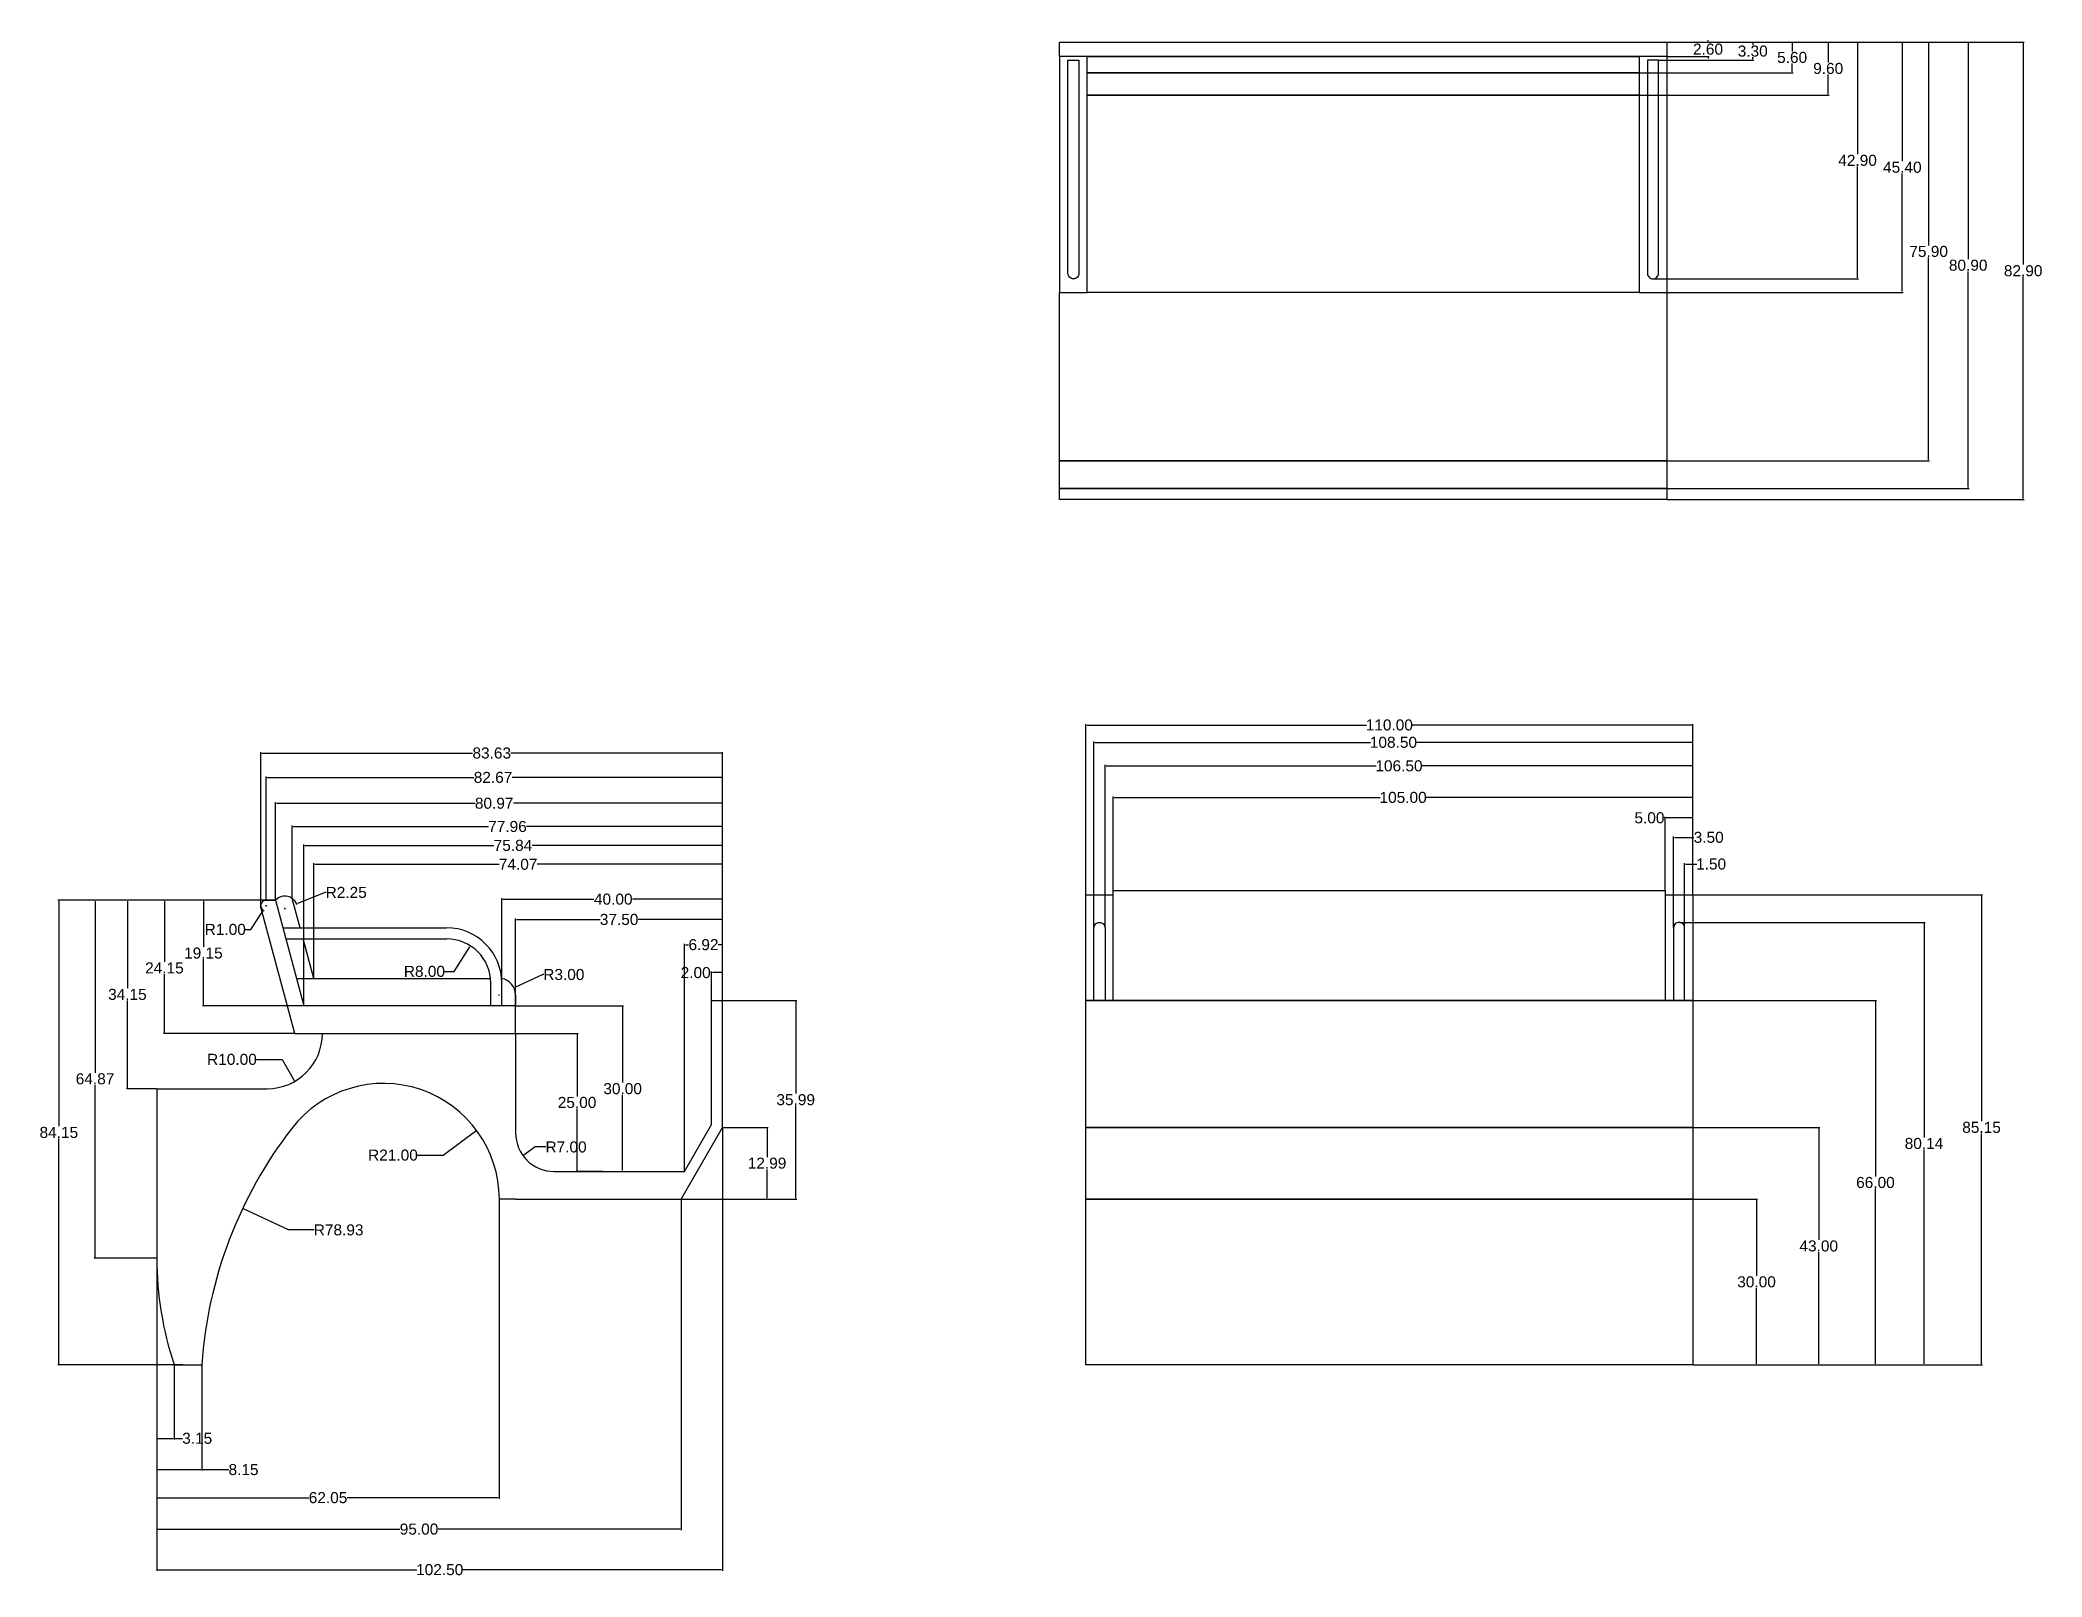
# Model space of a CAD drawing. Header units: millimetres. Extents: x 44 to 805, y 20 to 299.
# Drawn here: x 442.5 to 805.2, y 20.2 to 298.7 of the extents above; entities that cross this region are included whole.
import ezdxf

# ---------------------------------------------------------------- set-up
doc = ezdxf.new("R2010")
doc.units = ezdxf.units.MM
doc.header["$MEASUREMENT"] = 0
for name, color, linetype in [('canapea scaun vizitiu', 181, 'Continuous'), ('cotari', 132, 'Continuous'), ('scaun vizitiu', 211, 'Continuous')]:
    doc.layers.add(name, color=color, linetype=linetype)
doc.styles.get("Standard").update_dxf_attribs({"font": 'arial.ttf'})
doc.dimstyles.new('Cotari', dxfattribs={"dimtxt": 2, "dimasz": 0.18, "dimexe": 0.18, "dimexo": 0.0625, "dimgap": 0.09, "dimtad": 0, "dimtih": 1, "dimtoh": 1, "dimzin": 0, "dimdsep": 46, "dimtxsty": 'Standard', "dimcen": 0.09, "dimadec": 0, "dimazin": 0, "dimtfac": 1, "dimtofl": 0, "dimtmove": 0, "dimatfit": 3, "dimfxl": 1, "dimtolj": 1, "dimtzin": 0, "dimarcsym": 0})

msp = doc.modelspace()

# ---------------------------------------------------------------- blocks, each defined once
blk = doc.blocks.new('*D42')
at = {"layer": 'cotari', "color": 0, "lineweight": -2, "transparency": 16777216}
for p, q in [((515.57, 96.65), (521.49, 101.03)), ((510.9, 96.65), (515.57, 96.65))]:
    blk.add_line(p, q, dxfattribs=at)
at = {"layer": 'cotari', "color": 0, "transparency": 16777216}
blk.add_solid([(521.47, 101.05), (521.51, 101), (521.64, 101.13)], dxfattribs=at)
at = {"layer": 'Defpoints', "color": 0, "transparency": 16777216}
for p in [(521.64, 101.13), (504.75, 88.65)]:
    blk.add_point(p, dxfattribs=at)
at = {"layer": 'cotari', "color": 0, "transparency": 16777216, "insert": (506.48, 96.65), "char_height": 2, "attachment_point": 5}
blk.add_mtext('\\A1;R21.00', dxfattribs=at)
blk = doc.blocks.new('*D43')
at = {"layer": 'cotari', "color": 0, "lineweight": -2, "transparency": 16777216}
for p, q in [((481.73, 114), (486.41, 114)), ((486.41, 114), (488.61, 110.19))]:
    blk.add_line(p, q, dxfattribs=at)
at = {"layer": 'cotari', "color": 0, "transparency": 16777216}
blk.add_solid([(488.63, 110.2), (488.58, 110.17), (488.7, 110.03)], dxfattribs=at)
at = {"layer": 'Defpoints', "color": 0, "transparency": 16777216}
for p in [(483.7, 118.69), (488.7, 110.03)]:
    blk.add_point(p, dxfattribs=at)
at = {"layer": 'cotari', "color": 0, "transparency": 16777216, "insert": (477.31, 114), "char_height": 2, "attachment_point": 5}
blk.add_mtext('\\A1;R10.00', dxfattribs=at)
blk = doc.blocks.new('*D44')
at = {"layer": 'cotari', "color": 0, "lineweight": -2, "transparency": 16777216}
for p, q in [((532.24, 98.13), (530.22, 96.63)), ((534.2, 98.13), (532.24, 98.13))]:
    blk.add_line(p, q, dxfattribs=at)
at = {"layer": 'cotari', "color": 0, "transparency": 16777216}
blk.add_solid([(530.2, 96.66), (530.23, 96.61), (530.07, 96.53)], dxfattribs=at)
at = {"layer": 'Defpoints', "color": 0, "transparency": 16777216}
for p in [(535.7, 100.69), (530.07, 96.53)]:
    blk.add_point(p, dxfattribs=at)
at = {"layer": 'cotari', "color": 0, "transparency": 16777216, "insert": (537.84, 98.13), "char_height": 2, "attachment_point": 5}
blk.add_mtext('\\A1;R7.00', dxfattribs=at)
blk = doc.blocks.new('*D45')
at = {"layer": 'cotari', "color": 0, "lineweight": -2, "transparency": 16777216}
for p, q in [((483.44, 141.84), (483.62, 141.84)), ((483.53, 141.75), (483.53, 141.93)), ((480.74, 137.54), (482.89, 140.85)), ((479.74, 137.54), (480.74, 137.54))]:
    blk.add_line(p, q, dxfattribs=at)
blk.add_arc((483.53, 141.84), 1, 198.581, 247.3406, dxfattribs=at)
at = {"layer": 'cotari', "color": 0, "transparency": 16777216}
blk.add_solid([(482.86, 140.86), (482.91, 140.83), (482.99, 141)], dxfattribs=at)
at = {"layer": 'Defpoints', "color": 0, "transparency": 16777216}
for p in [(483.53, 141.84), (482.99, 141)]:
    blk.add_point(p, dxfattribs=at)
at = {"layer": 'cotari', "color": 0, "transparency": 16777216, "insert": (476.1, 137.54), "char_height": 2, "attachment_point": 5}
blk.add_mtext('\\A1;R1.00', dxfattribs=at)
blk = doc.blocks.new('*D40')
at = {"layer": 'cotari', "color": 0, "lineweight": -2, "transparency": 16777216}
for p, q in [((463.7, 77.91), (463.7, 39.49)), ((471.85, 58.63), (471.85, 39.49)), ((463.88, 39.67), (471.67, 39.67)), ((471.85, 39.67), (476.72, 39.67))]:
    blk.add_line(p, q, dxfattribs=at)
at = {"layer": 'cotari', "color": 0, "transparency": 16777216}
for points in [[(463.88, 39.7), (463.88, 39.64), (463.7, 39.67)], [(471.67, 39.7), (471.67, 39.64), (471.85, 39.67)]]:
    blk.add_solid(points, dxfattribs=at)
at = {"layer": 'Defpoints', "color": 0, "transparency": 16777216}
for p in [(463.7, 77.97), (471.85, 58.69), (471.85, 39.67)]:
    blk.add_point(p, dxfattribs=at)
at = {"layer": 'cotari', "color": 0, "transparency": 16777216, "insert": (479.41, 39.67), "char_height": 2, "attachment_point": 5}
blk.add_mtext('\\A1;8.15', dxfattribs=at)
blk = doc.blocks.new('*D41')
at = {"layer": 'cotari', "color": 0, "lineweight": -2, "transparency": 16777216}
for p, q in [((525.75, 88.63), (525.75, 34.41)), ((463.7, 77.91), (463.7, 34.41)), ((463.88, 34.59), (491.25, 34.59)), ((525.57, 34.59), (498.2, 34.59))]:
    blk.add_line(p, q, dxfattribs=at)
at = {"layer": 'cotari', "color": 0, "transparency": 16777216}
for points in [[(463.88, 34.62), (463.88, 34.56), (463.7, 34.59)], [(525.57, 34.62), (525.57, 34.56), (525.75, 34.59)]]:
    blk.add_solid(points, dxfattribs=at)
at = {"layer": 'Defpoints', "color": 0, "transparency": 16777216}
for p in [(525.75, 88.69), (463.7, 77.97), (525.75, 34.59)]:
    blk.add_point(p, dxfattribs=at)
at = {"layer": 'cotari', "color": 0, "transparency": 16777216, "insert": (494.72, 34.59), "char_height": 2, "attachment_point": 5}
blk.add_mtext('\\A1;62.05', dxfattribs=at)
blk = doc.blocks.new('*D61')
at = {"layer": 'cotari', "color": 0, "lineweight": -2, "transparency": 16777216}
for p, q in [((558.7, 88.63), (558.7, 28.71)), ((463.7, 77.91), (463.7, 28.71)), ((463.88, 28.89), (507.74, 28.89)), ((558.52, 28.89), (514.66, 28.89))]:
    blk.add_line(p, q, dxfattribs=at)
at = {"layer": 'cotari', "color": 0, "transparency": 16777216}
for points in [[(463.88, 28.92), (463.88, 28.86), (463.7, 28.89)], [(558.52, 28.92), (558.52, 28.86), (558.7, 28.89)]]:
    blk.add_solid(points, dxfattribs=at)
at = {"layer": 'Defpoints', "color": 0, "transparency": 16777216}
for p in [(558.7, 88.69), (463.7, 77.97), (558.7, 28.89)]:
    blk.add_point(p, dxfattribs=at)
at = {"layer": 'cotari', "color": 0, "transparency": 16777216, "insert": (511.2, 28.89), "char_height": 2, "attachment_point": 5}
blk.add_mtext('\\A1;95.00', dxfattribs=at)
blk = doc.blocks.new('*D62')
at = {"layer": 'cotari', "color": 0, "lineweight": -2, "transparency": 16777216}
for p, q in [((566.2, 101.62), (566.2, 21.36)), ((463.7, 77.91), (463.7, 21.36)), ((463.88, 21.54), (510.8, 21.54)), ((566.02, 21.54), (519.09, 21.54))]:
    blk.add_line(p, q, dxfattribs=at)
at = {"layer": 'cotari', "color": 0, "transparency": 16777216}
for points in [[(463.88, 21.57), (463.88, 21.51), (463.7, 21.54)], [(566.02, 21.57), (566.02, 21.51), (566.2, 21.54)]]:
    blk.add_solid(points, dxfattribs=at)
at = {"layer": 'Defpoints', "color": 0, "transparency": 16777216}
for p in [(566.2, 101.68), (463.7, 77.97), (566.2, 21.54)]:
    blk.add_point(p, dxfattribs=at)
at = {"layer": 'cotari', "color": 0, "transparency": 16777216, "insert": (514.95, 21.54), "char_height": 2, "attachment_point": 5}
blk.add_mtext('\\A1;102.50', dxfattribs=at)
blk = doc.blocks.new('*D63')
at = {"layer": 'cotari', "color": 0, "lineweight": -2, "transparency": 16777216}
for p, q in [((463.7, 77.91), (463.7, 45.16)), ((466.85, 58.63), (466.85, 45.16)), ((463.88, 45.34), (466.67, 45.34)), ((466.85, 45.34), (468.33, 45.34))]:
    blk.add_line(p, q, dxfattribs=at)
at = {"layer": 'cotari', "color": 0, "transparency": 16777216}
for points in [[(463.88, 45.37), (463.88, 45.31), (463.7, 45.34)], [(466.67, 45.37), (466.67, 45.31), (466.85, 45.34)]]:
    blk.add_solid(points, dxfattribs=at)
at = {"layer": 'Defpoints', "color": 0, "transparency": 16777216}
for p in [(463.7, 77.97), (466.85, 58.69), (466.85, 45.34)]:
    blk.add_point(p, dxfattribs=at)
at = {"layer": 'cotari', "color": 0, "transparency": 16777216, "insert": (471.02, 45.34), "char_height": 2, "attachment_point": 5}
blk.add_mtext('\\A1;3.15', dxfattribs=at)
blk = doc.blocks.new('*D64')
at = {"layer": 'cotari', "color": 0, "lineweight": -2, "transparency": 16777216}
for p, q in [((487.55, 83.1), (479.43, 86.95)), ((492.22, 83.1), (487.55, 83.1))]:
    blk.add_line(p, q, dxfattribs=at)
at = {"layer": 'cotari', "color": 0, "transparency": 16777216}
blk.add_solid([(479.44, 86.98), (479.41, 86.92), (479.26, 87.03)], dxfattribs=at)
at = {"layer": 'Defpoints', "color": 0, "transparency": 16777216}
for p in [(479.26, 87.03), (550.59, 53.22)]:
    blk.add_point(p, dxfattribs=at)
at = {"layer": 'cotari', "color": 0, "transparency": 16777216, "insert": (496.64, 83.1), "char_height": 2, "attachment_point": 5}
blk.add_mtext('\\A1;R78.93', dxfattribs=at)
blk = doc.blocks.new('*D51')
at = {"layer": 'cotari', "color": 0, "lineweight": -2, "transparency": 16777216}
for p, q in [((485.16, 142.84), (471.96, 142.84)), ((472.14, 142.66), (472.14, 134.38)), ((472.14, 123.87), (472.14, 132.15)), ((490.3, 123.69), (471.96, 123.69))]:
    blk.add_line(p, q, dxfattribs=at)
at = {"layer": 'cotari', "color": 0, "transparency": 16777216}
for points in [[(472.11, 142.66), (472.17, 142.66), (472.14, 142.84)], [(472.11, 123.87), (472.17, 123.87), (472.14, 123.69)]]:
    blk.add_solid(points, dxfattribs=at)
at = {"layer": 'Defpoints', "color": 0, "transparency": 16777216}
for p in [(485.23, 142.84), (472.14, 123.69), (490.36, 123.69)]:
    blk.add_point(p, dxfattribs=at)
at = {"layer": 'cotari', "color": 0, "transparency": 16777216, "insert": (472.14, 133.26), "char_height": 2, "attachment_point": 5}
blk.add_mtext('\\A1;19.15', dxfattribs=at)
blk = doc.blocks.new('*D52')
at = {"layer": 'cotari', "color": 0, "lineweight": -2, "transparency": 16777216}
for p, q in [((485.16, 142.84), (464.9, 142.84)), ((465.08, 142.66), (465.08, 131.67)), ((465.08, 118.87), (465.08, 129.45)), ((488.64, 118.69), (464.9, 118.69))]:
    blk.add_line(p, q, dxfattribs=at)
at = {"layer": 'cotari', "color": 0, "transparency": 16777216}
for points in [[(465.05, 142.66), (465.11, 142.66), (465.08, 142.84)], [(465.05, 118.87), (465.11, 118.87), (465.08, 118.69)]]:
    blk.add_solid(points, dxfattribs=at)
at = {"layer": 'Defpoints', "color": 0, "transparency": 16777216}
for p in [(485.23, 142.84), (465.08, 118.69), (488.7, 118.69)]:
    blk.add_point(p, dxfattribs=at)
at = {"layer": 'cotari', "color": 0, "transparency": 16777216, "insert": (465.08, 130.56), "char_height": 2, "attachment_point": 5}
blk.add_mtext('\\A1;24.15', dxfattribs=at)
blk = doc.blocks.new('*D53')
at = {"layer": 'cotari', "color": 0, "lineweight": -2, "transparency": 16777216}
for p, q in [((485.16, 142.84), (458.19, 142.84)), ((458.37, 142.66), (458.37, 126.88)), ((458.37, 108.87), (458.37, 124.65)), ((463.64, 108.69), (458.19, 108.69))]:
    blk.add_line(p, q, dxfattribs=at)
at = {"layer": 'cotari', "color": 0, "transparency": 16777216}
for points in [[(458.34, 142.66), (458.4, 142.66), (458.37, 142.84)], [(458.34, 108.87), (458.4, 108.87), (458.37, 108.69)]]:
    blk.add_solid(points, dxfattribs=at)
at = {"layer": 'Defpoints', "color": 0, "transparency": 16777216}
for p in [(485.23, 142.84), (458.37, 108.69), (463.7, 108.69)]:
    blk.add_point(p, dxfattribs=at)
at = {"layer": 'cotari', "color": 0, "transparency": 16777216, "insert": (458.37, 125.77), "char_height": 2, "attachment_point": 5}
blk.add_mtext('\\A1;34.15', dxfattribs=at)
blk = doc.blocks.new('*D36')
at = {"layer": 'cotari', "color": 0, "lineweight": -2, "transparency": 16777216}
for p, q in [((485.16, 142.84), (452.33, 142.84)), ((452.51, 142.66), (452.51, 111.58)), ((452.51, 78.15), (452.51, 109.35)), ((463.64, 77.97), (452.33, 77.97))]:
    blk.add_line(p, q, dxfattribs=at)
at = {"layer": 'cotari', "color": 0, "transparency": 16777216}
for points in [[(452.48, 142.66), (452.54, 142.66), (452.51, 142.84)], [(452.48, 78.15), (452.54, 78.15), (452.51, 77.97)]]:
    blk.add_solid(points, dxfattribs=at)
at = {"layer": 'Defpoints', "color": 0, "transparency": 16777216}
for p in [(485.23, 142.84), (452.51, 77.97), (463.7, 77.97)]:
    blk.add_point(p, dxfattribs=at)
at = {"layer": 'cotari', "color": 0, "transparency": 16777216, "insert": (452.51, 110.47), "char_height": 2, "attachment_point": 5}
blk.add_mtext('\\A1;64.87', dxfattribs=at)
blk = doc.blocks.new('*D37')
at = {"layer": 'cotari', "color": 0, "lineweight": -2, "transparency": 16777216}
for p, q in [((485.16, 142.84), (445.77, 142.84)), ((445.95, 142.66), (445.95, 101.88)), ((445.95, 58.87), (445.95, 99.65)), ((468.42, 58.69), (445.77, 58.69))]:
    blk.add_line(p, q, dxfattribs=at)
at = {"layer": 'cotari', "color": 0, "transparency": 16777216}
for points in [[(445.92, 142.66), (445.98, 142.66), (445.95, 142.84)], [(445.92, 58.87), (445.98, 58.87), (445.95, 58.69)]]:
    blk.add_solid(points, dxfattribs=at)
at = {"layer": 'Defpoints', "color": 0, "transparency": 16777216}
for p in [(485.23, 142.84), (445.95, 58.69), (468.48, 58.69)]:
    blk.add_point(p, dxfattribs=at)
at = {"layer": 'cotari', "color": 0, "transparency": 16777216, "insert": (445.95, 100.76), "char_height": 2, "attachment_point": 5}
blk.add_mtext('\\A1;84.15', dxfattribs=at)
blk = doc.blocks.new('*D54')
at = {"layer": 'cotari', "color": 0, "lineweight": -2, "transparency": 16777216}
for p, q in [((564.2, 129.72), (564.02, 129.72)), ((564.2, 124.74), (564.2, 129.9)), ((566.02, 129.72), (564.38, 129.72)), ((566.2, 124.74), (566.2, 129.9))]:
    blk.add_line(p, q, dxfattribs=at)
at = {"layer": 'cotari', "color": 0, "transparency": 16777216}
for points in [[(564.38, 129.75), (564.38, 129.69), (564.2, 129.72)], [(566.02, 129.75), (566.02, 129.69), (566.2, 129.72)]]:
    blk.add_solid(points, dxfattribs=at)
at = {"layer": 'Defpoints', "color": 0, "transparency": 16777216}
for p in [(564.2, 129.72), (564.2, 124.68), (566.2, 124.68)]:
    blk.add_point(p, dxfattribs=at)
at = {"layer": 'cotari', "color": 0, "transparency": 16777216, "insert": (561.32, 129.72), "char_height": 2, "attachment_point": 5}
blk.add_mtext('\\A1;2.00', dxfattribs=at)
blk = doc.blocks.new('*D55')
at = {"layer": 'cotari', "color": 0, "lineweight": -2, "transparency": 16777216}
for p, q in [((559.28, 93.75), (559.28, 134.96)), ((559.46, 134.78), (560.05, 134.78)), ((566.02, 134.78), (565.42, 134.78)), ((566.2, 124.74), (566.2, 134.96))]:
    blk.add_line(p, q, dxfattribs=at)
at = {"layer": 'cotari', "color": 0, "transparency": 16777216}
for points in [[(559.46, 134.81), (559.46, 134.75), (559.28, 134.78)], [(566.02, 134.81), (566.02, 134.75), (566.2, 134.78)]]:
    blk.add_solid(points, dxfattribs=at)
at = {"layer": 'Defpoints', "color": 0, "transparency": 16777216}
for p in [(559.28, 134.78), (566.2, 124.68), (559.28, 93.69)]:
    blk.add_point(p, dxfattribs=at)
at = {"layer": 'cotari', "color": 0, "transparency": 16777216, "insert": (562.74, 134.78), "char_height": 2, "attachment_point": 5}
blk.add_mtext('\\A1;6.92', dxfattribs=at)
blk = doc.blocks.new('*D56')
at = {"layer": 'cotari', "color": 0, "lineweight": -2, "transparency": 16777216}
for p, q in [((528.7, 123.75), (528.7, 139.53)), ((528.88, 139.35), (543.99, 139.35)), ((566.02, 139.35), (550.91, 139.35)), ((566.2, 124.74), (566.2, 139.53))]:
    blk.add_line(p, q, dxfattribs=at)
at = {"layer": 'cotari', "color": 0, "transparency": 16777216}
for points in [[(528.88, 139.38), (528.88, 139.32), (528.7, 139.35)], [(566.02, 139.38), (566.02, 139.32), (566.2, 139.35)]]:
    blk.add_solid(points, dxfattribs=at)
at = {"layer": 'Defpoints', "color": 0, "transparency": 16777216}
for p in [(528.7, 139.35), (528.7, 123.69), (566.2, 124.68)]:
    blk.add_point(p, dxfattribs=at)
at = {"layer": 'cotari', "color": 0, "transparency": 16777216, "insert": (547.45, 139.35), "char_height": 2, "attachment_point": 5}
blk.add_mtext('\\A1;37.50', dxfattribs=at)
blk = doc.blocks.new('*D57')
at = {"layer": 'cotari', "color": 0, "lineweight": -2, "transparency": 16777216}
for p, q in [((526.2, 123.75), (526.2, 143.21)), ((526.38, 143.03), (542.89, 143.03)), ((566.02, 143.03), (549.89, 143.03)), ((566.2, 124.74), (566.2, 143.21))]:
    blk.add_line(p, q, dxfattribs=at)
at = {"layer": 'cotari', "color": 0, "transparency": 16777216}
for points in [[(526.38, 143.06), (526.38, 143), (526.2, 143.03)], [(566.02, 143.06), (566.02, 143), (566.2, 143.03)]]:
    blk.add_solid(points, dxfattribs=at)
at = {"layer": 'Defpoints', "color": 0, "transparency": 16777216}
for p in [(526.2, 143.03), (526.2, 123.69), (566.2, 124.68)]:
    blk.add_point(p, dxfattribs=at)
at = {"layer": 'cotari', "color": 0, "transparency": 16777216, "insert": (546.39, 143.03), "char_height": 2, "attachment_point": 5}
blk.add_mtext('\\A1;40.00', dxfattribs=at)
blk = doc.blocks.new('*D38')
at = {"layer": 'cotari', "color": 0, "lineweight": -2, "transparency": 16777216}
for p, q in [((490.36, 123.75), (490.36, 152.95)), ((490.54, 152.77), (524.76, 152.77)), ((566.02, 152.77), (531.67, 152.77)), ((566.2, 124.74), (566.2, 152.95))]:
    blk.add_line(p, q, dxfattribs=at)
at = {"layer": 'cotari', "color": 0, "transparency": 16777216}
for points in [[(490.54, 152.8), (490.54, 152.74), (490.36, 152.77)], [(566.02, 152.8), (566.02, 152.74), (566.2, 152.77)]]:
    blk.add_solid(points, dxfattribs=at)
at = {"layer": 'Defpoints', "color": 0, "transparency": 16777216}
for p in [(490.36, 152.77), (490.36, 123.69), (566.2, 124.68)]:
    blk.add_point(p, dxfattribs=at)
at = {"layer": 'cotari', "color": 0, "transparency": 16777216, "insert": (528.22, 152.77), "char_height": 2, "attachment_point": 5}
blk.add_mtext('\\A1;75.84', dxfattribs=at)
blk = doc.blocks.new('*D39')
at = {"layer": 'cotari', "color": 0, "lineweight": -2, "transparency": 16777216}
for p, q in [((485.23, 142.9), (485.23, 160.59)), ((485.41, 160.41), (521.36, 160.41)), ((566.02, 160.41), (528.29, 160.41)), ((566.2, 124.74), (566.2, 160.59))]:
    blk.add_line(p, q, dxfattribs=at)
at = {"layer": 'cotari', "color": 0, "transparency": 16777216}
for points in [[(485.41, 160.44), (485.41, 160.38), (485.23, 160.41)], [(566.02, 160.44), (566.02, 160.38), (566.2, 160.41)]]:
    blk.add_solid(points, dxfattribs=at)
at = {"layer": 'Defpoints', "color": 0, "transparency": 16777216}
for p in [(485.23, 160.41), (485.23, 142.84), (566.2, 124.68)]:
    blk.add_point(p, dxfattribs=at)
at = {"layer": 'cotari', "color": 0, "transparency": 16777216, "insert": (524.82, 160.41), "char_height": 2, "attachment_point": 5}
blk.add_mtext('\\A1;80.97', dxfattribs=at)
blk = doc.blocks.new('*D33')
at = {"layer": 'cotari', "color": 0, "lineweight": -2, "transparency": 16777216}
for p, q in [((566.26, 101.68), (574.43, 101.68)), ((574.25, 101.5), (574.25, 96.3)), ((574.25, 88.87), (574.25, 94.07)), ((558.76, 88.69), (574.43, 88.69))]:
    blk.add_line(p, q, dxfattribs=at)
at = {"layer": 'cotari', "color": 0, "transparency": 16777216}
for points in [[(574.22, 101.5), (574.28, 101.5), (574.25, 101.68)], [(574.22, 88.87), (574.28, 88.87), (574.25, 88.69)]]:
    blk.add_solid(points, dxfattribs=at)
at = {"layer": 'Defpoints', "color": 0, "transparency": 16777216}
for p in [(566.2, 101.68), (574.25, 101.68), (558.7, 88.69)]:
    blk.add_point(p, dxfattribs=at)
at = {"layer": 'cotari', "color": 0, "transparency": 16777216, "insert": (574.25, 95.19), "char_height": 2, "attachment_point": 5}
blk.add_mtext('\\A1;12.99', dxfattribs=at)
blk = doc.blocks.new('*D34')
at = {"layer": 'cotari', "color": 0, "lineweight": -2, "transparency": 16777216}
for p, q in [((566.26, 124.68), (579.62, 124.68)), ((579.44, 124.5), (579.44, 107.8)), ((579.44, 88.87), (579.44, 105.57)), ((558.76, 88.69), (579.62, 88.69))]:
    blk.add_line(p, q, dxfattribs=at)
at = {"layer": 'cotari', "color": 0, "transparency": 16777216}
for points in [[(579.41, 124.5), (579.47, 124.5), (579.44, 124.68)], [(579.41, 88.87), (579.47, 88.87), (579.44, 88.69)]]:
    blk.add_solid(points, dxfattribs=at)
at = {"layer": 'Defpoints', "color": 0, "transparency": 16777216}
for p in [(566.2, 124.68), (579.44, 124.68), (558.7, 88.69)]:
    blk.add_point(p, dxfattribs=at)
at = {"layer": 'cotari', "color": 0, "transparency": 16777216, "insert": (579.44, 106.69), "char_height": 2, "attachment_point": 5}
blk.add_mtext('\\A1;35.99', dxfattribs=at)
blk = doc.blocks.new('*D46')
at = {"layer": 'cotari', "color": 0, "lineweight": -2, "transparency": 16777216}
for p, q in [((528.76, 118.69), (540.01, 118.69)), ((539.83, 118.51), (539.83, 107.3)), ((539.83, 93.87), (539.83, 105.08)), ((544.5, 93.69), (539.65, 93.69))]:
    blk.add_line(p, q, dxfattribs=at)
at = {"layer": 'cotari', "color": 0, "transparency": 16777216}
for points in [[(539.8, 118.51), (539.86, 118.51), (539.83, 118.69)], [(539.8, 93.87), (539.86, 93.87), (539.83, 93.69)]]:
    blk.add_solid(points, dxfattribs=at)
at = {"layer": 'Defpoints', "color": 0, "transparency": 16777216}
for p in [(528.7, 118.69), (539.83, 93.69), (544.57, 93.69)]:
    blk.add_point(p, dxfattribs=at)
at = {"layer": 'cotari', "color": 0, "transparency": 16777216, "insert": (539.83, 106.19), "char_height": 2, "attachment_point": 5}
blk.add_mtext('\\A1;25.00', dxfattribs=at)
blk = doc.blocks.new('*D35')
at = {"layer": 'cotari', "color": 0, "lineweight": -2, "transparency": 16777216}
for p, q in [((528.76, 123.69), (548.27, 123.69)), ((548.09, 123.51), (548.09, 109.8)), ((548.09, 93.87), (548.09, 107.58)), ((543.8, 93.69), (548.27, 93.69))]:
    blk.add_line(p, q, dxfattribs=at)
at = {"layer": 'cotari', "color": 0, "transparency": 16777216}
for points in [[(548.06, 123.51), (548.12, 123.51), (548.09, 123.69)], [(548.06, 93.87), (548.12, 93.87), (548.09, 93.69)]]:
    blk.add_solid(points, dxfattribs=at)
at = {"layer": 'Defpoints', "color": 0, "transparency": 16777216}
for p in [(528.7, 123.69), (548.09, 123.69), (543.74, 93.69)]:
    blk.add_point(p, dxfattribs=at)
at = {"layer": 'cotari', "color": 0, "transparency": 16777216, "insert": (548.09, 108.69), "char_height": 2, "attachment_point": 5}
blk.add_mtext('\\A1;30.00', dxfattribs=at)
blk = doc.blocks.new('*D47')
at = {"layer": 'cotari', "color": 0, "lineweight": -2, "transparency": 16777216}
for p, q in [((517.55, 129.94), (520.43, 134.41)), ((515.82, 129.94), (517.55, 129.94))]:
    blk.add_line(p, q, dxfattribs=at)
at = {"layer": 'cotari', "color": 0, "transparency": 16777216}
blk.add_solid([(520.4, 134.43), (520.45, 134.4), (520.53, 134.57)], dxfattribs=at)
at = {"layer": 'Defpoints', "color": 0, "transparency": 16777216}
for p in [(520.53, 134.57), (516.2, 127.84)]:
    blk.add_point(p, dxfattribs=at)
at = {"layer": 'cotari', "color": 0, "transparency": 16777216, "insert": (512.18, 129.94), "char_height": 2, "attachment_point": 5}
blk.add_mtext('\\A1;R8.00', dxfattribs=at)
blk = doc.blocks.new('*D48')
at = {"layer": 'cotari', "color": 0, "lineweight": -2, "transparency": 16777216}
for p, q in [((483.53, 142.9), (483.53, 165.27)), ((483.71, 165.09), (521.14, 165.09)), ((566.02, 165.09), (528.07, 165.09)), ((566.2, 124.74), (566.2, 165.27))]:
    blk.add_line(p, q, dxfattribs=at)
at = {"layer": 'cotari', "color": 0, "transparency": 16777216}
for points in [[(483.71, 165.12), (483.71, 165.06), (483.53, 165.09)], [(566.02, 165.12), (566.02, 165.06), (566.2, 165.09)]]:
    blk.add_solid(points, dxfattribs=at)
at = {"layer": 'Defpoints', "color": 0, "transparency": 16777216}
for p in [(483.53, 165.09), (483.53, 142.84), (566.2, 124.68)]:
    blk.add_point(p, dxfattribs=at)
at = {"layer": 'cotari', "color": 0, "transparency": 16777216, "insert": (524.61, 165.09), "char_height": 2, "attachment_point": 5}
blk.add_mtext('\\A1;82.67', dxfattribs=at)
blk = doc.blocks.new('*D49')
at = {"layer": 'cotari', "color": 0, "lineweight": -2, "transparency": 16777216}
for p, q in [((482.56, 141.64), (482.56, 169.68)), ((482.74, 169.5), (520.92, 169.5)), ((566.02, 169.5), (527.85, 169.5)), ((566.2, 124.74), (566.2, 169.68))]:
    blk.add_line(p, q, dxfattribs=at)
at = {"layer": 'cotari', "color": 0, "transparency": 16777216}
for points in [[(482.74, 169.53), (482.74, 169.47), (482.56, 169.5)], [(566.02, 169.53), (566.02, 169.47), (566.2, 169.5)]]:
    blk.add_solid(points, dxfattribs=at)
at = {"layer": 'Defpoints', "color": 0, "transparency": 16777216}
for p in [(482.56, 169.5), (482.56, 141.58), (566.2, 124.68)]:
    blk.add_point(p, dxfattribs=at)
at = {"layer": 'cotari', "color": 0, "transparency": 16777216, "insert": (524.38, 169.5), "char_height": 2, "attachment_point": 5}
blk.add_mtext('\\A1;83.63', dxfattribs=at)
blk = doc.blocks.new('*D50')
at = {"layer": 'cotari', "color": 0, "lineweight": -2, "transparency": 16777216}
for p, q in [((488.24, 143.24), (488.24, 156.37)), ((488.42, 156.19), (523.76, 156.19)), ((566.02, 156.19), (530.68, 156.19)), ((566.2, 124.74), (566.2, 156.37))]:
    blk.add_line(p, q, dxfattribs=at)
at = {"layer": 'cotari', "color": 0, "transparency": 16777216}
for points in [[(488.42, 156.22), (488.42, 156.16), (488.24, 156.19)], [(566.02, 156.22), (566.02, 156.16), (566.2, 156.19)]]:
    blk.add_solid(points, dxfattribs=at)
at = {"layer": 'Defpoints', "color": 0, "transparency": 16777216}
for p in [(488.24, 156.19), (488.24, 143.18), (566.2, 124.68)]:
    blk.add_point(p, dxfattribs=at)
at = {"layer": 'cotari', "color": 0, "transparency": 16777216, "insert": (527.22, 156.19), "char_height": 2, "attachment_point": 5}
blk.add_mtext('\\A1;77.96', dxfattribs=at)
blk = doc.blocks.new('*D58')
at = {"layer": 'cotari', "color": 0, "lineweight": -2, "transparency": 16777216}
for p, q in [((486.92, 141.27), (486.92, 141.45)), ((494.18, 144.25), (489.18, 142.26)), ((494.36, 144.25), (494.18, 144.25)), ((486.83, 141.36), (487.01, 141.36))]:
    blk.add_line(p, q, dxfattribs=at)
blk.add_arc((486.92, 141.36), 2.25, 17.1089, 52.4362, dxfattribs=at)
at = {"layer": 'cotari', "color": 0, "transparency": 16777216}
blk.add_solid([(489.17, 142.29), (489.19, 142.23), (489.01, 142.19)], dxfattribs=at)
at = {"layer": 'Defpoints', "color": 0, "transparency": 16777216}
for p in [(489.01, 142.19), (486.92, 141.36)]:
    blk.add_point(p, dxfattribs=at)
at = {"layer": 'cotari', "color": 0, "transparency": 16777216, "insert": (498.01, 144.25), "char_height": 2, "attachment_point": 5}
blk.add_mtext('\\A1;R2.25', dxfattribs=at)
blk = doc.blocks.new('*D59')
at = {"layer": 'cotari', "color": 0, "lineweight": -2, "transparency": 16777216}
for p, q in [((492.12, 128.75), (492.12, 149.53)), ((492.3, 149.35), (525.7, 149.35)), ((566.02, 149.35), (532.62, 149.35)), ((566.2, 124.74), (566.2, 149.53))]:
    blk.add_line(p, q, dxfattribs=at)
at = {"layer": 'cotari', "color": 0, "transparency": 16777216}
for points in [[(492.3, 149.38), (492.3, 149.32), (492.12, 149.35)], [(566.02, 149.38), (566.02, 149.32), (566.2, 149.35)]]:
    blk.add_solid(points, dxfattribs=at)
at = {"layer": 'Defpoints', "color": 0, "transparency": 16777216}
for p in [(492.12, 149.35), (492.12, 128.69), (566.2, 124.68)]:
    blk.add_point(p, dxfattribs=at)
at = {"layer": 'cotari', "color": 0, "transparency": 16777216, "insert": (529.16, 149.35), "char_height": 2, "attachment_point": 5}
blk.add_mtext('\\A1;74.07', dxfattribs=at)
blk = doc.blocks.new('*D60')
at = {"layer": 'cotari', "color": 0, "lineweight": -2, "transparency": 16777216}
for p, q in [((533.62, 129.37), (528.58, 127.03)), ((533.8, 129.37), (533.62, 129.37)), ((525.61, 125.69), (525.79, 125.69)), ((525.7, 125.6), (525.7, 125.78))]:
    blk.add_line(p, q, dxfattribs=at)
at = {"layer": 'cotari', "color": 0, "transparency": 16777216}
blk.add_solid([(528.57, 127.06), (528.59, 127), (528.42, 126.95)], dxfattribs=at)
at = {"layer": 'Defpoints', "color": 0, "transparency": 16777216}
for p in [(528.42, 126.95), (525.7, 125.69)]:
    blk.add_point(p, dxfattribs=at)
at = {"layer": 'cotari', "color": 0, "transparency": 16777216, "insert": (537.44, 129.37), "char_height": 2, "attachment_point": 5}
blk.add_mtext('\\A1;R3.00', dxfattribs=at)
blk = doc.blocks.new('*D65')
at = {"layer": 'cotari', "color": 0, "lineweight": -2, "transparency": 16777216}
for p, q in [((742.04, 88.69), (753.69, 88.69)), ((753.51, 88.51), (753.51, 74.8)), ((753.51, 58.87), (753.51, 72.58)), ((742.04, 58.69), (753.69, 58.69))]:
    blk.add_line(p, q, dxfattribs=at)
at = {"layer": 'cotari', "color": 0, "transparency": 16777216}
for points in [[(753.48, 88.51), (753.54, 88.51), (753.51, 88.69)], [(753.48, 58.87), (753.54, 58.87), (753.51, 58.69)]]:
    blk.add_solid(points, dxfattribs=at)
at = {"layer": 'Defpoints', "color": 0, "transparency": 16777216}
for p in [(741.98, 88.69), (753.51, 88.69), (741.98, 58.69)]:
    blk.add_point(p, dxfattribs=at)
at = {"layer": 'cotari', "color": 0, "transparency": 16777216, "insert": (753.51, 73.69), "char_height": 2, "attachment_point": 5}
blk.add_mtext('\\A1;30.00', dxfattribs=at)
blk = doc.blocks.new('*D66')
at = {"layer": 'cotari', "color": 0, "lineweight": -2, "transparency": 16777216}
for p, q in [((742.04, 101.69), (764.96, 101.69)), ((764.78, 101.51), (764.78, 81.3)), ((764.78, 58.87), (764.78, 79.08)), ((742.04, 58.69), (764.96, 58.69))]:
    blk.add_line(p, q, dxfattribs=at)
at = {"layer": 'cotari', "color": 0, "transparency": 16777216}
for points in [[(764.75, 101.51), (764.81, 101.51), (764.78, 101.69)], [(764.75, 58.87), (764.81, 58.87), (764.78, 58.69)]]:
    blk.add_solid(points, dxfattribs=at)
at = {"layer": 'Defpoints', "color": 0, "transparency": 16777216}
for p in [(741.98, 101.69), (764.78, 101.69), (741.98, 58.69)]:
    blk.add_point(p, dxfattribs=at)
at = {"layer": 'cotari', "color": 0, "transparency": 16777216, "insert": (764.78, 80.19), "char_height": 2, "attachment_point": 5}
blk.add_mtext('\\A1;43.00', dxfattribs=at)
blk = doc.blocks.new('*D67')
at = {"layer": 'cotari', "color": 0, "lineweight": -2, "transparency": 16777216}
for p, q in [((742.04, 124.69), (775.23, 124.69)), ((775.05, 124.51), (775.05, 92.8)), ((775.05, 58.87), (775.05, 90.58)), ((742.04, 58.69), (775.23, 58.69))]:
    blk.add_line(p, q, dxfattribs=at)
at = {"layer": 'cotari', "color": 0, "transparency": 16777216}
for points in [[(775.02, 124.51), (775.08, 124.51), (775.05, 124.69)], [(775.02, 58.87), (775.08, 58.87), (775.05, 58.69)]]:
    blk.add_solid(points, dxfattribs=at)
at = {"layer": 'Defpoints', "color": 0, "transparency": 16777216}
for p in [(741.98, 124.69), (775.05, 124.69), (741.98, 58.69)]:
    blk.add_point(p, dxfattribs=at)
at = {"layer": 'cotari', "color": 0, "transparency": 16777216, "insert": (775.05, 91.69), "char_height": 2, "attachment_point": 5}
blk.add_mtext('\\A1;66.00', dxfattribs=at)
blk = doc.blocks.new('*D68')
at = {"layer": 'cotari', "color": 0, "lineweight": -2, "transparency": 16777216}
for p, q in [((742.04, 143.84), (794.45, 143.84)), ((794.27, 143.66), (794.27, 102.79)), ((794.27, 58.87), (794.27, 100.57)), ((742.04, 58.69), (794.45, 58.69))]:
    blk.add_line(p, q, dxfattribs=at)
at = {"layer": 'cotari', "color": 0, "transparency": 16777216}
for points in [[(794.24, 143.66), (794.3, 143.66), (794.27, 143.84)], [(794.24, 58.87), (794.3, 58.87), (794.27, 58.69)]]:
    blk.add_solid(points, dxfattribs=at)
at = {"layer": 'Defpoints', "color": 0, "transparency": 16777216}
for p in [(741.98, 143.84), (794.27, 143.84), (741.98, 58.69)]:
    blk.add_point(p, dxfattribs=at)
at = {"layer": 'cotari', "color": 0, "transparency": 16777216, "insert": (794.27, 101.68), "char_height": 2, "attachment_point": 5}
blk.add_mtext('\\A1;85.15', dxfattribs=at)
blk = doc.blocks.new('*D69')
at = {"layer": 'cotari', "color": 0, "lineweight": -2, "transparency": 16777216}
for p, q in [((739.54, 138.83), (784.03, 138.83)), ((783.85, 138.65), (783.85, 99.87)), ((783.85, 58.87), (783.85, 97.65)), ((742.04, 58.69), (784.03, 58.69))]:
    blk.add_line(p, q, dxfattribs=at)
at = {"layer": 'cotari', "color": 0, "transparency": 16777216}
for points in [[(783.82, 138.65), (783.88, 138.65), (783.85, 138.83)], [(783.82, 58.87), (783.88, 58.87), (783.85, 58.69)]]:
    blk.add_solid(points, dxfattribs=at)
at = {"layer": 'Defpoints', "color": 0, "transparency": 16777216}
for p in [(739.48, 138.83), (783.85, 138.83), (741.98, 58.69)]:
    blk.add_point(p, dxfattribs=at)
at = {"layer": 'cotari', "color": 0, "transparency": 16777216, "insert": (783.85, 98.76), "char_height": 2, "attachment_point": 5}
blk.add_mtext('\\A1;80.14', dxfattribs=at)
blk = doc.blocks.new('*D70')
at = {"layer": 'cotari', "color": 0, "lineweight": -2, "transparency": 16777216}
for p, q in [((740.48, 137.89), (740.48, 149.57)), ((740.66, 149.39), (741.8, 149.39)), ((741.98, 143.9), (741.98, 149.57)), ((741.98, 149.39), (742.69, 149.39))]:
    blk.add_line(p, q, dxfattribs=at)
at = {"layer": 'cotari', "color": 0, "transparency": 16777216}
for points in [[(740.66, 149.42), (740.66, 149.36), (740.48, 149.39)], [(741.8, 149.42), (741.8, 149.36), (741.98, 149.39)]]:
    blk.add_solid(points, dxfattribs=at)
at = {"layer": 'Defpoints', "color": 0, "transparency": 16777216}
for p in [(740.48, 149.39), (741.98, 143.84), (740.48, 137.83)]:
    blk.add_point(p, dxfattribs=at)
at = {"layer": 'cotari', "color": 0, "transparency": 16777216, "insert": (745.28, 149.39), "char_height": 2, "attachment_point": 5}
blk.add_mtext('\\A1;1.50', dxfattribs=at)
blk = doc.blocks.new('*D71')
at = {"layer": 'cotari', "color": 0, "lineweight": -2, "transparency": 16777216}
for p, q in [((738.48, 137.89), (738.48, 154.41)), ((738.66, 154.23), (741.8, 154.23)), ((741.98, 143.9), (741.98, 154.41)), ((741.98, 154.23), (742.16, 154.23))]:
    blk.add_line(p, q, dxfattribs=at)
at = {"layer": 'cotari', "color": 0, "transparency": 16777216}
for points in [[(738.66, 154.26), (738.66, 154.2), (738.48, 154.23)], [(741.8, 154.26), (741.8, 154.2), (741.98, 154.23)]]:
    blk.add_solid(points, dxfattribs=at)
at = {"layer": 'Defpoints', "color": 0, "transparency": 16777216}
for p in [(738.48, 154.23), (741.98, 143.84), (738.48, 137.83)]:
    blk.add_point(p, dxfattribs=at)
at = {"layer": 'cotari', "color": 0, "transparency": 16777216, "insert": (744.84, 154.23), "char_height": 2, "attachment_point": 5}
blk.add_mtext('\\A1;3.50', dxfattribs=at)
blk = doc.blocks.new('*D72')
at = {"layer": 'cotari', "color": 0, "lineweight": -2, "transparency": 16777216}
for p, q in [((736.98, 157.77), (736.8, 157.77)), ((736.98, 144.65), (736.98, 157.95)), ((741.8, 157.77), (737.16, 157.77)), ((741.98, 143.9), (741.98, 157.95))]:
    blk.add_line(p, q, dxfattribs=at)
at = {"layer": 'cotari', "color": 0, "transparency": 16777216}
for points in [[(737.16, 157.8), (737.16, 157.74), (736.98, 157.77)], [(741.8, 157.8), (741.8, 157.74), (741.98, 157.77)]]:
    blk.add_solid(points, dxfattribs=at)
at = {"layer": 'Defpoints', "color": 0, "transparency": 16777216}
for p in [(736.98, 157.77), (736.98, 144.59), (741.98, 143.84)]:
    blk.add_point(p, dxfattribs=at)
at = {"layer": 'cotari', "color": 0, "transparency": 16777216, "insert": (734.11, 157.77), "char_height": 2, "attachment_point": 5}
blk.add_mtext('\\A1;5.00', dxfattribs=at)
blk = doc.blocks.new('*D73')
at = {"layer": 'cotari', "color": 0, "lineweight": -2, "transparency": 16777216}
for p, q in [((636.98, 144.65), (636.98, 161.64)), ((637.16, 161.46), (685.34, 161.46)), ((741.8, 161.46), (693.62, 161.46)), ((741.98, 143.9), (741.98, 161.64))]:
    blk.add_line(p, q, dxfattribs=at)
at = {"layer": 'cotari', "color": 0, "transparency": 16777216}
for points in [[(637.16, 161.49), (637.16, 161.43), (636.98, 161.46)], [(741.8, 161.49), (741.8, 161.43), (741.98, 161.46)]]:
    blk.add_solid(points, dxfattribs=at)
at = {"layer": 'Defpoints', "color": 0, "transparency": 16777216}
for p in [(636.98, 161.46), (636.98, 144.59), (741.98, 143.84)]:
    blk.add_point(p, dxfattribs=at)
at = {"layer": 'cotari', "color": 0, "transparency": 16777216, "insert": (689.48, 161.46), "char_height": 2, "attachment_point": 5}
blk.add_mtext('\\A1;105.00', dxfattribs=at)
blk = doc.blocks.new('*D74')
at = {"layer": 'cotari', "color": 0, "lineweight": -2, "transparency": 16777216}
for p, q in [((635.48, 137.89), (635.48, 167.36)), ((635.66, 167.18), (684.59, 167.18)), ((741.8, 167.18), (692.87, 167.18)), ((741.98, 143.9), (741.98, 167.36))]:
    blk.add_line(p, q, dxfattribs=at)
at = {"layer": 'cotari', "color": 0, "transparency": 16777216}
for points in [[(635.66, 167.21), (635.66, 167.15), (635.48, 167.18)], [(741.8, 167.21), (741.8, 167.15), (741.98, 167.18)]]:
    blk.add_solid(points, dxfattribs=at)
at = {"layer": 'Defpoints', "color": 0, "transparency": 16777216}
for p in [(635.48, 167.18), (741.98, 143.84), (635.48, 137.83)]:
    blk.add_point(p, dxfattribs=at)
at = {"layer": 'cotari', "color": 0, "transparency": 16777216, "insert": (688.73, 167.18), "char_height": 2, "attachment_point": 5}
blk.add_mtext('\\A1;106.50', dxfattribs=at)
blk = doc.blocks.new('*D75')
at = {"layer": 'cotari', "color": 0, "lineweight": -2, "transparency": 16777216}
for p, q in [((633.48, 137.89), (633.48, 171.63)), ((633.66, 171.45), (683.59, 171.45)), ((741.8, 171.45), (691.87, 171.45)), ((741.98, 143.9), (741.98, 171.63))]:
    blk.add_line(p, q, dxfattribs=at)
at = {"layer": 'cotari', "color": 0, "transparency": 16777216}
for points in [[(633.66, 171.48), (633.66, 171.42), (633.48, 171.45)], [(741.8, 171.48), (741.8, 171.42), (741.98, 171.45)]]:
    blk.add_solid(points, dxfattribs=at)
at = {"layer": 'Defpoints', "color": 0, "transparency": 16777216}
for p in [(633.48, 171.45), (741.98, 143.84), (633.48, 137.83)]:
    blk.add_point(p, dxfattribs=at)
at = {"layer": 'cotari', "color": 0, "transparency": 16777216, "insert": (687.73, 171.45), "char_height": 2, "attachment_point": 5}
blk.add_mtext('\\A1;108.50', dxfattribs=at)
blk = doc.blocks.new('*D76')
at = {"layer": 'cotari', "color": 0, "lineweight": -2, "transparency": 16777216}
for p, q in [((631.98, 143.9), (631.98, 174.77)), ((632.16, 174.59), (682.84, 174.59)), ((741.8, 174.59), (691.12, 174.59)), ((741.98, 143.9), (741.98, 174.77))]:
    blk.add_line(p, q, dxfattribs=at)
at = {"layer": 'cotari', "color": 0, "transparency": 16777216}
for points in [[(632.16, 174.62), (632.16, 174.56), (631.98, 174.59)], [(741.8, 174.62), (741.8, 174.56), (741.98, 174.59)]]:
    blk.add_solid(points, dxfattribs=at)
at = {"layer": 'Defpoints', "color": 0, "transparency": 16777216}
for p in [(631.98, 174.59), (631.98, 143.84), (741.98, 143.84)]:
    blk.add_point(p, dxfattribs=at)
at = {"layer": 'cotari', "color": 0, "transparency": 16777216, "insert": (686.98, 174.59), "char_height": 2, "attachment_point": 5}
blk.add_mtext('\\A1;110.00', dxfattribs=at)
blk = doc.blocks.new('*D77')
at = {"layer": 'cotari', "color": 0, "lineweight": -2, "transparency": 16777216}
for p, q in [((737.31, 298.34), (744.9, 298.34)), ((744.72, 298.52), (744.72, 298.7)), ((737.31, 295.74), (744.9, 295.74)), ((744.72, 295.56), (744.72, 295.38))]:
    blk.add_line(p, q, dxfattribs=at)
at = {"layer": 'cotari', "color": 0, "transparency": 16777216}
for points in [[(744.69, 298.52), (744.75, 298.52), (744.72, 298.34)], [(744.69, 295.56), (744.75, 295.56), (744.72, 295.74)]]:
    blk.add_solid(points, dxfattribs=at)
at = {"layer": 'Defpoints', "color": 0, "transparency": 16777216}
for p in [(737.25, 298.34), (737.25, 295.74), (744.72, 295.74)]:
    blk.add_point(p, dxfattribs=at)
at = {"layer": 'cotari', "color": 0, "transparency": 16777216, "insert": (744.72, 297.04), "char_height": 2, "attachment_point": 5}
blk.add_mtext('\\A1;2.60', dxfattribs=at)
blk = doc.blocks.new('*D78')
at = {"layer": 'cotari', "color": 0, "lineweight": -2, "transparency": 16777216}
for p, q in [((737.31, 298.34), (753, 298.34)), ((752.82, 298.16), (752.82, 297.8)), ((735.8, 295.04), (753, 295.04)), ((752.82, 295.22), (752.82, 295.58))]:
    blk.add_line(p, q, dxfattribs=at)
at = {"layer": 'cotari', "color": 0, "transparency": 16777216}
for points in [[(752.79, 298.16), (752.85, 298.16), (752.82, 298.34)], [(752.79, 295.22), (752.85, 295.22), (752.82, 295.04)]]:
    blk.add_solid(points, dxfattribs=at)
at = {"layer": 'Defpoints', "color": 0, "transparency": 16777216}
for p in [(737.25, 298.34), (735.74, 295.04), (752.82, 295.04)]:
    blk.add_point(p, dxfattribs=at)
at = {"layer": 'cotari', "color": 0, "transparency": 16777216, "insert": (752.82, 296.69), "char_height": 2, "attachment_point": 5}
blk.add_mtext('\\A1;3.30', dxfattribs=at)
blk = doc.blocks.new('*D79')
at = {"layer": 'cotari', "color": 0, "lineweight": -2, "transparency": 16777216}
for p, q in [((737.31, 298.34), (760.14, 298.34)), ((759.96, 298.16), (759.96, 296.65)), ((759.96, 292.92), (759.96, 294.43)), ((732.31, 292.74), (760.14, 292.74))]:
    blk.add_line(p, q, dxfattribs=at)
at = {"layer": 'cotari', "color": 0, "transparency": 16777216}
for points in [[(759.93, 298.16), (759.99, 298.16), (759.96, 298.34)], [(759.93, 292.92), (759.99, 292.92), (759.96, 292.74)]]:
    blk.add_solid(points, dxfattribs=at)
at = {"layer": 'Defpoints', "color": 0, "transparency": 16777216}
for p in [(737.25, 298.34), (732.25, 292.74), (759.96, 292.74)]:
    blk.add_point(p, dxfattribs=at)
at = {"layer": 'cotari', "color": 0, "transparency": 16777216, "insert": (759.96, 295.54), "char_height": 2, "attachment_point": 5}
blk.add_mtext('\\A1;5.60', dxfattribs=at)
blk = doc.blocks.new('*D80')
at = {"layer": 'cotari', "color": 0, "lineweight": -2, "transparency": 16777216}
for p, q in [((737.31, 298.34), (766.67, 298.34)), ((766.49, 298.16), (766.49, 294.65)), ((766.49, 288.92), (766.49, 292.43)), ((732.31, 288.74), (766.67, 288.74))]:
    blk.add_line(p, q, dxfattribs=at)
at = {"layer": 'cotari', "color": 0, "transparency": 16777216}
for points in [[(766.46, 298.16), (766.52, 298.16), (766.49, 298.34)], [(766.46, 288.92), (766.52, 288.92), (766.49, 288.74)]]:
    blk.add_solid(points, dxfattribs=at)
at = {"layer": 'Defpoints', "color": 0, "transparency": 16777216}
for p in [(737.25, 298.34), (732.25, 288.74), (766.49, 288.74)]:
    blk.add_point(p, dxfattribs=at)
at = {"layer": 'cotari', "color": 0, "transparency": 16777216, "insert": (766.49, 293.54), "char_height": 2, "attachment_point": 5}
blk.add_mtext('\\A1;9.60', dxfattribs=at)
blk = doc.blocks.new('*D81')
at = {"layer": 'cotari', "color": 0, "lineweight": -2, "transparency": 16777216}
for p, q in [((737.31, 298.34), (771.99, 298.34)), ((771.81, 298.16), (771.81, 278)), ((771.81, 255.62), (771.81, 275.78)), ((734.8, 255.44), (771.99, 255.44))]:
    blk.add_line(p, q, dxfattribs=at)
at = {"layer": 'cotari', "color": 0, "transparency": 16777216}
for points in [[(771.78, 298.16), (771.84, 298.16), (771.81, 298.34)], [(771.78, 255.62), (771.84, 255.62), (771.81, 255.44)]]:
    blk.add_solid(points, dxfattribs=at)
at = {"layer": 'Defpoints', "color": 0, "transparency": 16777216}
for p in [(737.25, 298.34), (734.74, 255.44), (771.81, 255.44)]:
    blk.add_point(p, dxfattribs=at)
at = {"layer": 'cotari', "color": 0, "transparency": 16777216, "insert": (771.81, 276.89), "char_height": 2, "attachment_point": 5}
blk.add_mtext('\\A1;42.90', dxfattribs=at)
blk = doc.blocks.new('*D82')
at = {"layer": 'cotari', "color": 0, "lineweight": -2, "transparency": 16777216}
for p, q in [((737.31, 298.34), (780.1, 298.34)), ((779.92, 298.16), (779.92, 276.75)), ((779.92, 253.12), (779.92, 274.53)), ((737.31, 252.94), (780.1, 252.94))]:
    blk.add_line(p, q, dxfattribs=at)
at = {"layer": 'cotari', "color": 0, "transparency": 16777216}
for points in [[(779.89, 298.16), (779.95, 298.16), (779.92, 298.34)], [(779.89, 253.12), (779.95, 253.12), (779.92, 252.94)]]:
    blk.add_solid(points, dxfattribs=at)
at = {"layer": 'Defpoints', "color": 0, "transparency": 16777216}
for p in [(737.25, 298.34), (737.25, 252.94), (779.92, 252.94)]:
    blk.add_point(p, dxfattribs=at)
at = {"layer": 'cotari', "color": 0, "transparency": 16777216, "insert": (779.92, 275.64), "char_height": 2, "attachment_point": 5}
blk.add_mtext('\\A1;45.40', dxfattribs=at)
blk = doc.blocks.new('*D83')
at = {"layer": 'cotari', "color": 0, "lineweight": -2, "transparency": 16777216}
for p, q in [((737.31, 298.34), (784.87, 298.34)), ((784.69, 298.16), (784.69, 261.5)), ((784.69, 222.62), (784.69, 259.28)), ((737.31, 222.44), (784.87, 222.44))]:
    blk.add_line(p, q, dxfattribs=at)
at = {"layer": 'cotari', "color": 0, "transparency": 16777216}
for points in [[(784.66, 298.16), (784.72, 298.16), (784.69, 298.34)], [(784.66, 222.62), (784.72, 222.62), (784.69, 222.44)]]:
    blk.add_solid(points, dxfattribs=at)
at = {"layer": 'Defpoints', "color": 0, "transparency": 16777216}
for p in [(737.25, 298.34), (737.25, 222.44), (784.69, 222.44)]:
    blk.add_point(p, dxfattribs=at)
at = {"layer": 'cotari', "color": 0, "transparency": 16777216, "insert": (784.69, 260.39), "char_height": 2, "attachment_point": 5}
blk.add_mtext('\\A1;75.90', dxfattribs=at)
blk = doc.blocks.new('*D84')
at = {"layer": 'cotari', "color": 0, "lineweight": -2, "transparency": 16777216}
for p, q in [((737.31, 298.34), (792.03, 298.34)), ((791.85, 298.16), (791.85, 259)), ((791.85, 217.62), (791.85, 256.78)), ((737.31, 217.44), (792.03, 217.44))]:
    blk.add_line(p, q, dxfattribs=at)
at = {"layer": 'cotari', "color": 0, "transparency": 16777216}
for points in [[(791.82, 298.16), (791.88, 298.16), (791.85, 298.34)], [(791.82, 217.62), (791.88, 217.62), (791.85, 217.44)]]:
    blk.add_solid(points, dxfattribs=at)
at = {"layer": 'Defpoints', "color": 0, "transparency": 16777216}
for p in [(737.25, 298.34), (737.25, 217.44), (791.85, 217.44)]:
    blk.add_point(p, dxfattribs=at)
at = {"layer": 'cotari', "color": 0, "transparency": 16777216, "insert": (791.85, 257.89), "char_height": 2, "attachment_point": 5}
blk.add_mtext('\\A1;80.90', dxfattribs=at)
blk = doc.blocks.new('*D85')
at = {"layer": 'cotari', "color": 0, "lineweight": -2, "transparency": 16777216}
for p, q in [((737.31, 298.34), (801.99, 298.34)), ((801.81, 298.16), (801.81, 258)), ((801.81, 215.62), (801.81, 255.78)), ((737.31, 215.44), (801.99, 215.44))]:
    blk.add_line(p, q, dxfattribs=at)
at = {"layer": 'cotari', "color": 0, "transparency": 16777216}
for points in [[(801.78, 298.16), (801.84, 298.16), (801.81, 298.34)], [(801.78, 215.62), (801.84, 215.62), (801.81, 215.44)]]:
    blk.add_solid(points, dxfattribs=at)
at = {"layer": 'Defpoints', "color": 0, "transparency": 16777216}
for p in [(737.25, 298.34), (737.25, 215.44), (801.81, 215.44)]:
    blk.add_point(p, dxfattribs=at)
at = {"layer": 'cotari', "color": 0, "transparency": 16777216, "insert": (801.81, 256.89), "char_height": 2, "attachment_point": 5}
blk.add_mtext('\\A1;82.90', dxfattribs=at)

# ---------------------------------------------------------------- dimensions: what is measured, and where the dimension line sits
at = {"layer": 'cotari'}
for base, p1, p2, picture, middle in [((759.958, 292.741), (737.251, 298.341), (732.251, 292.741), '*D79', (759.958, 295.541)), ((766.49, 288.741), (737.251, 298.341), (732.251, 288.741), '*D80', (766.49, 293.541)), ((771.812, 255.441), (737.251, 298.341), (734.739, 255.441), '*D81', (771.812, 276.891)), ((752.821, 295.041), (737.251, 298.341), (735.739, 295.041), '*D78', (752.821, 296.691)), ((744.717, 295.741), (737.251, 298.341), (737.251, 295.741), '*D77', (744.717, 297.041)), ((779.916, 252.941), (737.251, 298.341), (737.251, 252.941), '*D82', (779.916, 275.641)), ((784.693, 222.441), (737.251, 298.341), (737.251, 222.441), '*D83', (784.693, 260.391)), ((791.853, 217.441), (737.251, 298.341), (737.251, 217.441), '*D84', (791.853, 257.891)), ((801.81, 215.441), (737.251, 298.341), (737.251, 215.441), '*D85', (801.81, 256.891)), ((445.953, 58.69), (485.227, 142.838), (468.478, 58.69), '*D37', (445.953, 100.764)), ((472.141, 123.69), (485.227, 142.838), (490.358, 123.69), '*D51', (472.141, 133.264)), ((783.853, 138.83), (741.979, 58.69), (739.479, 138.83), '*D69', (783.853, 98.76)), ((548.086, 123.69), (543.738, 93.69), (528.698, 123.69), '*D35', (548.086, 108.69)), ((579.439, 124.681), (558.698, 88.69), (566.198, 124.681), '*D34', (579.439, 106.686)), ((775.049, 124.69), (741.979, 58.69), (741.979, 124.69), '*D67', (775.049, 91.69)), ((539.833, 93.69), (528.698, 118.69), (544.567, 93.69), '*D46', (539.833, 106.19)), ((574.247, 101.681), (558.698, 88.69), (566.198, 101.681), '*D33', (574.247, 95.186)), ((764.778, 101.69), (741.979, 58.69), (741.979, 101.69), '*D66', (764.778, 80.19)), ((753.512, 88.69), (741.979, 58.69), (741.979, 88.69), '*D65', (753.512, 73.69))]:
    dim = msp.add_linear_dim(base=base, p1=p1, p2=p2, angle=90, dimstyle='Cotari', dxfattribs=at)
    dim.commit()
    dim.dimension.update_dxf_attribs({"geometry": picture, "text_midpoint": middle})
for base, p1, p2, picture, middle in [((631.979, 174.594), (741.979, 143.84), (631.979, 143.84), '*D76', (686.979, 174.594)), ((633.479, 171.449), (741.979, 143.84), (633.479, 137.83), '*D75', (687.729, 171.449)), ((635.479, 167.18), (741.979, 143.84), (635.479, 137.83), '*D74', (688.729, 167.18)), ((636.979, 161.462), (741.979, 143.84), (636.979, 144.59), '*D73', (689.479, 161.462)), ((492.124, 149.345), (566.198, 124.681), (492.124, 128.69), '*D59', (529.161, 149.345)), ((528.698, 139.353), (566.198, 124.681), (528.698, 123.69), '*D56', (547.448, 139.353)), ((559.275, 134.784), (566.198, 124.681), (559.275, 93.69), '*D55', (562.736, 134.784)), ((564.198, 129.721), (566.198, 124.681), (564.198, 124.681), '*D54', (561.316, 129.721)), ((566.198, 21.536), (463.698, 77.968), (566.198, 101.681), '*D62', (514.948, 21.536)), ((525.752, 34.592), (463.698, 77.968), (525.752, 88.69), '*D41', (494.725, 34.592)), ((558.698, 28.891), (463.698, 77.968), (558.698, 88.69), '*D61', (511.198, 28.891))]:
    dim = msp.add_linear_dim(base=base, p1=p1, p2=p2, dimstyle='Cotari', dxfattribs=at)
    dim.commit()
    dim.dimension.update_dxf_attribs({"geometry": picture, "text_midpoint": middle})
for base, p1, p2, picture, middle in [((482.564, 169.501), (566.198, 124.681), (482.564, 141.58), '*D49', (524.381, 169.501)), ((483.53, 165.086), (566.198, 124.681), (483.53, 142.838), '*D48', (524.605, 165.086)), ((485.227, 160.411), (566.198, 124.681), (485.227, 142.838), '*D39', (524.822, 160.411)), ((488.242, 156.193), (566.198, 124.681), (488.242, 143.179), '*D50', (527.22, 156.193)), ((736.979, 157.773), (741.979, 143.84), (736.979, 144.59), '*D72', (734.115, 157.773)), ((490.358, 152.769), (566.198, 124.681), (490.358, 123.69), '*D38', (528.216, 152.769)), ((738.479, 154.232), (741.979, 143.84), (738.479, 137.83), '*D71', (744.842, 154.232)), ((740.479, 149.393), (741.979, 143.84), (740.479, 137.83), '*D70', (745.281, 149.393)), ((526.198, 143.03), (566.198, 124.681), (526.198, 123.69), '*D57', (546.387, 143.03)), ((471.847, 39.675), (463.698, 77.968), (471.847, 58.69), '*D40', (479.412, 39.675)), ((466.847, 45.342), (463.698, 77.968), (466.847, 58.69), '*D63', (471.023, 45.342))]:
    dim = msp.add_linear_dim(base=base, p1=p1, p2=p2, dimstyle='Cotari', dxfattribs=at)
    dim.commit()
    dim.dimension.update_dxf_attribs({"geometry": picture, "text_midpoint": middle, "dimtype": 160})
for center, mpoint, picture, middle in [((486.921, 141.359), (489.01, 142.191), '*D58', (498.009, 144.246)), ((483.53, 141.838), (482.986, 141), '*D45', (476.101, 137.541)), ((516.198, 127.838), (520.527, 134.566), '*D47', (512.175, 129.941)), ((525.698, 125.69), (528.419, 126.954), '*D60', (537.437, 129.367)), ((483.698, 118.69), (488.698, 110.03), '*D43', (477.314, 113.997)), ((504.752, 88.648), (521.637, 101.134), '*D42', (506.482, 96.652)), ((535.698, 100.69), (530.072, 96.525), '*D44', (537.84, 98.133)), ((550.587, 53.221), (479.263, 87.028), '*D64', (496.64, 83.101))]:
    dim = msp.add_radius_dim(center=center, mpoint=mpoint, dimstyle='Cotari', dxfattribs=at)
    dim.commit()
    dim.dimension.update_dxf_attribs({"geometry": picture, "text_midpoint": middle, "dimtype": 164})
for base, p1, p2, picture, middle in [((452.507, 77.968), (485.227, 142.838), (463.698, 77.968), '*D36', (452.507, 110.465)), ((458.372, 108.69), (485.227, 142.838), (463.698, 108.69), '*D53', (458.372, 125.765)), ((465.076, 118.69), (485.227, 142.838), (488.698, 118.69), '*D52', (465.076, 130.56)), ((794.268, 143.84), (741.979, 58.69), (741.979, 143.84), '*D68', (794.268, 101.682))]:
    dim = msp.add_linear_dim(base=base, p1=p1, p2=p2, angle=90, dimstyle='Cotari', dxfattribs=at)
    dim.commit()
    dim.dimension.update_dxf_attribs({"geometry": picture, "text_midpoint": middle, "dimtype": 160})

# ---------------------------------------------------------------- linework, layer by layer
at = {"layer": 'canapea scaun vizitiu'}
for p, q in [((485.227, 142.838), (490.358, 123.69)), ((489.673, 137.838), (488.242, 143.179)), ((492.124, 128.69), (490.209, 135.838)), ((489.018, 128.69), (524.152, 128.69)), ((528.698, 123.69), (490.358, 123.69)), ((528.698, 125.69), (528.698, 123.69))]:
    msp.add_line(p, q, dxfattribs=at)
for points in [[(632.251, 295.741), (732.251, 295.741), (732.251, 292.741), (632.251, 292.741)], [(632.251, 292.741), (732.251, 292.741), (732.251, 288.741), (632.251, 288.741)], [(632.251, 288.741), (732.251, 288.741), (732.251, 252.941), (632.251, 252.941)], [(636.979, 144.59), (736.979, 144.59), (736.979, 124.69), (636.979, 124.69)]]:
    msp.add_lwpolyline(points, close=True, dxfattribs=at)
for centre, radius, start, end in [((486.921, 141.359), 2.249, 54.02875, 138.86916), ((525.698, 125.69), 3, 0, 81.05021)]:
    msp.add_arc(centre, radius, start, end, dxfattribs=at)
at = {"layer": 'scaun vizitiu'}
for p, q in [((627.251, 295.741), (627.251, 252.941)), ((737.251, 295.741), (737.251, 252.941)), ((627.251, 252.941), (632.251, 252.941)), ((627.251, 222.441), (627.251, 252.941)), ((732.251, 252.941), (737.251, 252.941)), ((737.251, 252.941), (737.251, 222.441)), ((737.251, 222.441), (627.251, 222.441)), ((488.698, 118.69), (482.564, 141.58)), ((483.53, 142.838), (485.227, 142.838)), ((485.227, 142.838), (490.358, 123.69)), ((486.567, 137.838), (516.198, 137.838)), ((487.103, 135.838), (516.198, 135.838)), ((524.198, 123.69), (524.198, 127.838)), ((526.198, 123.69), (526.198, 127.838)), ((528.698, 123.69), (490.358, 123.69)), ((528.698, 118.69), (528.698, 123.69)), ((564.198, 102.217), (564.198, 124.681)), ((564.198, 124.681), (566.198, 124.681)), ((566.198, 101.681), (566.198, 124.681)), ((488.698, 118.69), (528.698, 118.69)), ((528.698, 118.69), (528.698, 100.69)), ((463.698, 108.69), (463.698, 77.968)), ((463.698, 108.69), (483.698, 108.69)), ((558.698, 88.69), (566.198, 101.681)), ((559.275, 93.69), (564.198, 102.217)), ((535.698, 93.69), (559.275, 93.69)), ((528.698, 88.69), (525.752, 88.69)), ((528.698, 88.69), (558.698, 88.69)), ((466.847, 58.69), (471.847, 58.69))]:
    msp.add_line(p, q, dxfattribs=at)
for points in [[(627.251, 298.341), (737.251, 298.341), (737.251, 295.741), (627.251, 295.741)], [(627.251, 222.441), (737.251, 222.441), (737.251, 217.441), (627.251, 217.441)], [(627.251, 217.441), (737.251, 217.441), (737.251, 215.441), (627.251, 215.441)], [(631.979, 124.69), (741.979, 124.69), (741.979, 101.69), (631.979, 101.69)], [(631.979, 101.69), (741.979, 101.69), (741.979, 88.69), (631.979, 88.69)], [(631.979, 88.69), (741.979, 88.69), (741.979, 58.69), (631.979, 58.69)]]:
    msp.add_lwpolyline(points, close=True, dxfattribs=at)
for points in [[(628.763, 295.041), (630.763, 295.041), (630.763, 256.441, -0.4142136), (629.763, 255.441), (629.763, 255.441, -0.4142136), (628.763, 256.441)], [(735.739, 295.041), (733.739, 295.041), (733.739, 256.441, 0.4142136), (734.739, 255.441), (734.739, 255.441, 0.4142136), (735.739, 256.441)], [(634.479, 138.83), (634.479, 138.83, -0.4142136), (635.479, 137.83), (635.479, 124.69), (633.479, 124.69), (633.479, 137.83, -0.4142136)], [(739.479, 138.83), (739.479, 138.83, 0.4142136), (738.479, 137.83), (738.479, 124.69), (740.479, 124.69), (740.479, 137.83, 0.4142136)]]:
    msp.add_lwpolyline(points, format="xyb", close=True, dxfattribs=at)
msp.add_lwpolyline([(736.979, 143.84), (741.979, 143.84), (741.979, 124.69), (631.979, 124.69), (631.979, 143.84), (636.979, 143.84)], dxfattribs=at)
for centre, radius, start, end in [((483.53, 141.838), 1, 90, 195), ((516.198, 127.838), 10, 0, 90), ((516.198, 127.838), 8, 0, 90), ((483.698, 118.69), 10, 270, 0), ((504.752, 88.648), 21, 0.11473, 142.29897), ((550.587, 53.221), 78.93, 142.29897, 176.02695), ((535.698, 100.69), 7, 180, 270), ((524.282, 77.968), 60.584, 180, 198.55412)]:
    msp.add_arc(centre, radius, start, end, dxfattribs=at)

msp.set_redraw_order([(e.dxf.handle, doc.entitydb.next_handle()) for e in msp.query("TEXT MTEXT ATTDEF DIMENSION ARC_DIMENSION")])  # texts and dimensions are drawn at this point

doc.saveas('drawing.dxf')
